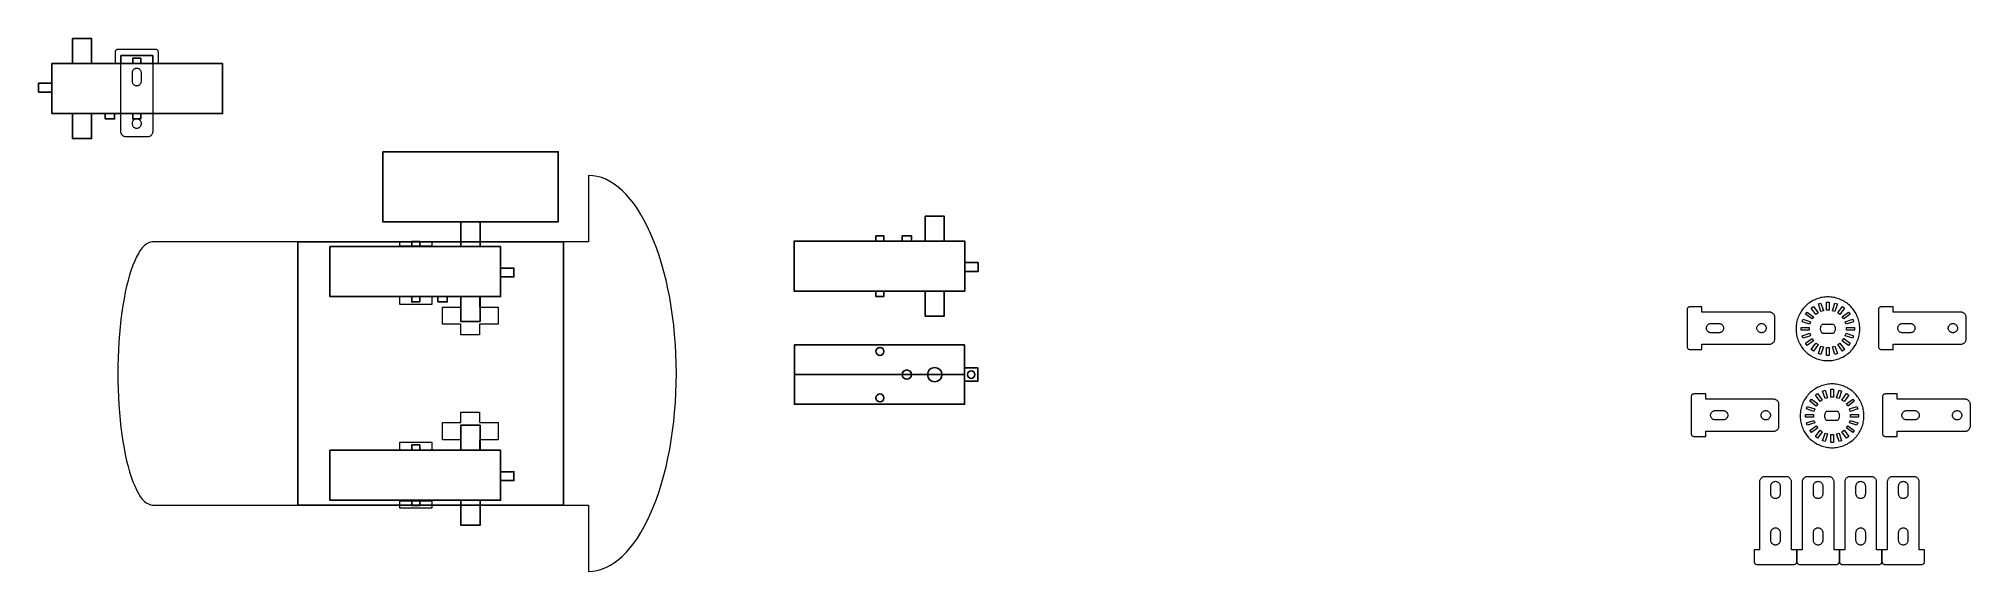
# Model space of a CAD drawing. Header units: millimetres. Extents: x 1473 to 3135, y 157 to 1758.
# Drawn here: x 2409 to 3135, y 1557 to 1758 of the extents above; entities that cross this region are included whole.
import ezdxf

# ---------------------------------------------------------------- set-up
doc = ezdxf.new("R2010")
doc.units = ezdxf.units.MM
doc.layers.add('Layer 1', color=7, linetype='Continuous')

msp = doc.modelspace()

# ---------------------------------------------------------------- linework, layer by layer
for p, q in [((2439.646, 1748.282), (2439.646, 1751.282)), ((2439.646, 1751.282), (2451.64, 1751.282)), ((2451.64, 1751.282), (2451.64, 1748.282)), ((2451.64, 1748.282), (2439.646, 1748.282)), ((2556.552, 1679.397), (2544.558, 1679.397)), ((2756.93, 1631.242), (2692.93, 1631.242)), ((2745.73, 1631.242), (2735.23, 1631.242)), ((2756.93, 1620.092), (2745.73, 1620.092))]:
    msp.add_line(p, q)
for points in [[(2425.043, 1757.682), (2428.643, 1757.682), (2428.643, 1748.282), (2421.443, 1748.282), (2421.443, 1757.682), (2428.643, 1757.682)], [(2413.743, 1729.482), (2413.743, 1748.282), (2477.943, 1748.282), (2477.943, 1729.482), (2413.743, 1729.482)], [(2445.643, 1750.282), (2447.143, 1750.282), (2447.143, 1748.282), (2444.143, 1748.282), (2444.143, 1750.282), (2447.143, 1750.282)], [(2408.743, 1738.882), (2408.743, 1740.868), (2413.743, 1740.868), (2413.743, 1737.577), (2408.743, 1737.577), (2408.743, 1738.882)], [(2425.043, 1729.482), (2428.643, 1729.482), (2428.643, 1720.082), (2421.443, 1720.082), (2421.443, 1729.482), (2428.643, 1729.482)], [(2437.293, 1729.482), (2437.293, 1727.482), (2433.793, 1727.482), (2433.793, 1729.482), (2437.293, 1729.482)], [(2445.643, 1729.482), (2447.143, 1729.482), (2447.143, 1727.482), (2444.143, 1727.482), (2444.143, 1729.482), (2447.143, 1729.482)], [(2538.155, 1715.097), (2538.155, 1688.797), (2604.155, 1688.797), (2604.155, 1715.097), (2538.155, 1715.097)], [(2571.155, 1679.397), (2567.555, 1679.397), (2567.555, 1688.797), (2574.755, 1688.797), (2574.755, 1679.397), (2567.555, 1679.397)], [(2745.73, 1681.466), (2742.13, 1681.466), (2742.13, 1690.866), (2749.33, 1690.866), (2749.33, 1681.466), (2742.13, 1681.466)], [(2606.155, 1681.199), (2606.155, 1681.199), (2606.155, 1582.175), (2506.155, 1582.175), (2506.155, 1681.199), (2606.155, 1681.199)], [(2582.455, 1679.397), (2582.455, 1660.597), (2518.255, 1660.597), (2518.255, 1679.397), (2582.455, 1679.397)], [(2550.555, 1679.397), (2549.055, 1679.397), (2549.055, 1681.397), (2552.055, 1681.397), (2552.055, 1679.397), (2549.055, 1679.397)], [(2757.03, 1681.466), (2757.03, 1662.666), (2692.83, 1662.666), (2692.83, 1681.466), (2757.03, 1681.466)], [(2725.13, 1681.466), (2723.63, 1681.466), (2723.63, 1683.466), (2726.63, 1683.466), (2726.63, 1681.466), (2723.63, 1681.466)], [(2733.48, 1681.466), (2733.48, 1683.466), (2736.98, 1683.466), (2736.98, 1681.466), (2733.48, 1681.466)], [(2587.455, 1669.997), (2587.455, 1668.011), (2582.455, 1668.011), (2582.455, 1671.301), (2587.455, 1671.301), (2587.455, 1669.997)], [(2762.03, 1672.066), (2762.03, 1670.08), (2757.03, 1670.08), (2757.03, 1673.37), (2762.03, 1673.37), (2762.03, 1672.066)], [(2550.555, 1658.597), (2549.055, 1658.597), (2549.055, 1660.597), (2552.055, 1660.597), (2552.055, 1658.597), (2549.055, 1658.597)], [(2558.905, 1658.597), (2558.905, 1660.597), (2562.405, 1660.597), (2562.405, 1658.597), (2558.905, 1658.597)], [(2571.155, 1651.197), (2567.555, 1651.197), (2567.555, 1660.597), (2574.755, 1660.597), (2574.755, 1651.197), (2567.555, 1651.197)], [(2725.13, 1660.666), (2723.63, 1660.666), (2723.63, 1662.666), (2726.63, 1662.666), (2726.63, 1660.666), (2723.63, 1660.666)], [(2745.73, 1653.266), (2742.13, 1653.266), (2742.13, 1662.666), (2749.33, 1662.666), (2749.33, 1653.266), (2742.13, 1653.266)], [(2761.93, 1631.242), (2761.93, 1628.742), (2756.93, 1628.742), (2756.93, 1633.742), (2761.93, 1633.742), (2761.93, 1631.242)], [(2571.155, 1602.777), (2567.555, 1602.777), (2567.555, 1612.177), (2574.755, 1612.177), (2574.755, 1602.777), (2567.555, 1602.777)], [(2582.455, 1602.777), (2582.455, 1583.977), (2518.255, 1583.977), (2518.255, 1602.777), (2582.455, 1602.777)], [(2550.555, 1602.777), (2549.055, 1602.777), (2549.055, 1604.777), (2552.055, 1604.777), (2552.055, 1602.777), (2549.055, 1602.777)], [(2587.455, 1593.377), (2587.455, 1591.39), (2582.455, 1591.39), (2582.455, 1594.681), (2587.455, 1594.681), (2587.455, 1593.377)], [(2550.555, 1581.977), (2549.055, 1581.977), (2549.055, 1583.977), (2552.055, 1583.977), (2552.055, 1581.977), (2549.055, 1581.977)], [(2571.155, 1574.577), (2567.555, 1574.577), (2567.555, 1583.977), (2574.755, 1583.977), (2574.755, 1574.577), (2567.555, 1574.577)]]:
    msp.add_lwpolyline(points)
msp.add_lwpolyline([(2756.93, 1642.392), (2756.93, 1620.092), (2692.93, 1620.092), (2692.93, 1642.392)], close=True)
for centre, radius in [((2725.13, 1639.992), 1.5), ((2735.23, 1631.242), 1.75), ((2745.73, 1631.242), 2.7), ((2759.43, 1631.242), 1.4), ((2725.13, 1622.492), 1.5)]:
    msp.add_circle(centre, radius)
at = {"layer": 'Layer 1', "lineweight": 0}
for points in [[(2441.198, 1720.767), (2440.986, 1720.837), (2440.775, 1720.908), (2440.598, 1721.014), (2440.387, 1721.155), (2440.246, 1721.296), (2440.069, 1721.472), (2439.963, 1721.649), (2439.858, 1721.86), (2439.752, 1722.072), (2439.681, 1722.284), (2439.646, 1722.495), (2439.646, 1722.707), (2439.646, 1748.213), (2437.635, 1748.213), (2437.635, 1752.728), (2437.67, 1752.905), (2437.706, 1753.081), (2437.776, 1753.222), (2437.882, 1753.363), (2437.988, 1753.504), (2438.129, 1753.575), (2438.305, 1753.681), (2438.482, 1753.716), (2438.658, 1753.716), (2452.663, 1753.716), (2452.804, 1753.716), (2452.981, 1753.681), (2453.157, 1753.575), (2453.298, 1753.504), (2453.404, 1753.363), (2453.51, 1753.222), (2453.581, 1753.081), (2453.616, 1752.905), (2453.651, 1752.728), (2453.651, 1748.213), (2451.64, 1748.213), (2451.64, 1722.707), (2451.64, 1722.495), (2451.605, 1722.284), (2451.534, 1722.072), (2451.464, 1721.86), (2451.323, 1721.649), (2451.217, 1721.472), (2451.076, 1721.296), (2450.899, 1721.155), (2450.723, 1721.014), (2450.511, 1720.908), (2450.3, 1720.837), (2450.088, 1720.767), (2449.876, 1720.731), (2449.629, 1720.731), (2441.657, 1720.731), (2441.41, 1720.731), (2441.198, 1720.767)], [(2445.855, 1739.993), (2446.066, 1740.028), (2446.278, 1740.099), (2446.454, 1740.169), (2446.631, 1740.275), (2446.807, 1740.416), (2446.948, 1740.558), (2447.089, 1740.734), (2447.195, 1740.91), (2447.266, 1741.087), (2447.336, 1741.298), (2447.372, 1741.51), (2447.407, 1741.722), (2447.407, 1744.72), (2447.372, 1744.932), (2447.336, 1745.144), (2447.266, 1745.355), (2447.195, 1745.532), (2447.089, 1745.708), (2446.948, 1745.884), (2446.807, 1746.026), (2446.631, 1746.167), (2446.454, 1746.273), (2446.278, 1746.343), (2446.066, 1746.414), (2445.855, 1746.449), (2445.643, 1746.484), (2445.431, 1746.449), (2445.22, 1746.414), (2445.043, 1746.343), (2444.832, 1746.273), (2444.655, 1746.167), (2444.479, 1746.026), (2444.338, 1745.884), (2444.197, 1745.708), (2444.091, 1745.532), (2444.02, 1745.355), (2443.95, 1745.144), (2443.914, 1744.932), (2443.879, 1744.72), (2443.879, 1741.722), (2443.914, 1741.51), (2443.95, 1741.298), (2444.02, 1741.087), (2444.091, 1740.91), (2444.197, 1740.734), (2444.338, 1740.558), (2444.479, 1740.416), (2444.655, 1740.275), (2444.832, 1740.169), (2445.043, 1740.099), (2445.22, 1740.028), (2445.431, 1739.993), (2445.643, 1739.958), (2445.855, 1739.993)], [(2445.643, 1723.977), (2445.855, 1723.977), (2446.066, 1724.012), (2446.278, 1724.083), (2446.454, 1724.189), (2446.631, 1724.294), (2446.807, 1724.4), (2446.948, 1724.577), (2447.089, 1724.718), (2447.195, 1724.894), (2447.266, 1725.106), (2447.336, 1725.318), (2447.372, 1725.529), (2447.407, 1725.741), (2447.372, 1725.917), (2447.336, 1726.129), (2447.266, 1726.341), (2447.195, 1726.552), (2447.089, 1726.729), (2446.948, 1726.87), (2446.807, 1727.046), (2446.631, 1727.152), (2446.454, 1727.258), (2446.278, 1727.364), (2446.066, 1727.434), (2445.855, 1727.469), (2445.643, 1727.469), (2445.431, 1727.469), (2445.22, 1727.434), (2445.043, 1727.364), (2444.832, 1727.258), (2444.655, 1727.152), (2444.479, 1727.046), (2444.338, 1726.87), (2444.197, 1726.729), (2444.091, 1726.552), (2444.02, 1726.341), (2443.95, 1726.129), (2443.914, 1725.917), (2443.879, 1725.741), (2443.914, 1725.529), (2443.95, 1725.318), (2444.02, 1725.106), (2444.091, 1724.894), (2444.197, 1724.718), (2444.338, 1724.577), (2444.479, 1724.4), (2444.655, 1724.294), (2444.832, 1724.189), (2445.043, 1724.083), (2445.22, 1724.012), (2445.431, 1723.977), (2445.643, 1723.977)], [(2648.522, 1635.338), (2648.416, 1638.972), (2648.204, 1642.605), (2647.922, 1646.204), (2647.569, 1649.802), (2647.146, 1653.295), (2646.652, 1656.787), (2646.052, 1660.209), (2645.417, 1663.525), (2644.676, 1666.806), (2643.865, 1669.981), (2643.018, 1673.085), (2642.066, 1676.049), (2641.078, 1678.942), (2640.02, 1681.728), (2638.891, 1684.374), (2637.727, 1686.879), (2636.492, 1689.278), (2635.222, 1691.536), (2633.917, 1693.617), (2632.541, 1695.593), (2631.13, 1697.392), (2629.683, 1699.015), (2628.202, 1700.532), (2626.685, 1701.837), (2625.168, 1702.966), (2623.58, 1703.953), (2622.028, 1704.765), (2620.405, 1705.365), (2618.818, 1705.823), (2617.195, 1706.105), (2615.572, 1706.176), (2615.572, 1681.199), (2556.588, 1681.199), (2556.588, 1679.577), (2544.558, 1679.577), (2544.558, 1681.199), (2451.566, 1681.199), (2450.79, 1681.093), (2450.014, 1680.811), (2449.237, 1680.388), (2448.461, 1679.753), (2447.72, 1678.942), (2446.98, 1677.954), (2446.239, 1676.825), (2445.533, 1675.52), (2444.863, 1674.038), (2444.193, 1672.415), (2443.558, 1670.651), (2442.958, 1668.746), (2442.394, 1666.7), (2441.829, 1664.513), (2441.335, 1662.22), (2440.877, 1659.821), (2440.453, 1657.281), (2440.065, 1654.706), (2439.712, 1651.989), (2439.43, 1649.238), (2439.148, 1646.415), (2438.936, 1643.523), (2438.795, 1640.595), (2438.654, 1637.667), (2438.584, 1634.668), (2438.584, 1631.669), (2438.584, 1628.706), (2438.654, 1625.707), (2438.795, 1622.779), (2438.936, 1619.851), (2439.148, 1616.958), (2439.43, 1614.136), (2439.712, 1611.385), (2440.065, 1608.668), (2440.453, 1606.093), (2440.877, 1603.553), (2441.335, 1601.154), (2441.829, 1598.861), (2442.394, 1596.674), (2442.958, 1594.628), (2443.558, 1592.723), (2444.193, 1590.959), (2444.863, 1589.336), (2445.533, 1587.854), (2446.239, 1586.549), (2446.98, 1585.385), (2447.72, 1584.432), (2448.461, 1583.621), (2449.237, 1582.986), (2450.014, 1582.563), (2450.79, 1582.28), (2451.566, 1582.175), (2544.558, 1582.175), (2544.558, 1583.797), (2556.588, 1583.797), (2556.588, 1582.175), (2615.572, 1582.175), (2615.572, 1557.198), (2617.195, 1557.268), (2618.818, 1557.551), (2620.405, 1557.974), (2622.028, 1558.609), (2623.58, 1559.42), (2625.168, 1560.408), (2626.685, 1561.537), (2628.202, 1562.842), (2629.683, 1564.324), (2631.13, 1565.982), (2632.541, 1567.781), (2633.917, 1569.757), (2635.222, 1571.838), (2636.492, 1574.096), (2637.727, 1576.495), (2638.891, 1579), (2640.02, 1581.645), (2641.078, 1584.432), (2642.066, 1587.29), (2643.018, 1590.288), (2643.865, 1593.393), (2644.676, 1596.568), (2645.417, 1599.849), (2646.052, 1603.165), (2646.652, 1606.587), (2647.146, 1610.044), (2647.569, 1613.572), (2647.922, 1617.135), (2648.204, 1620.768), (2648.416, 1624.367), (2648.522, 1628.036), (2648.557, 1631.669), (2648.522, 1635.338)], [(2556.588, 1657.598), (2544.558, 1657.598), (2544.558, 1660.597), (2556.588, 1660.597), (2556.588, 1657.598)], [(2581.564, 1650.19), (2574.579, 1650.19), (2574.579, 1646.168), (2567.559, 1646.168), (2567.559, 1650.19), (2560.574, 1650.19), (2560.574, 1656.681), (2567.559, 1656.681), (2567.559, 1660.668), (2574.579, 1660.668), (2574.579, 1656.681), (2581.564, 1656.681), (2581.564, 1650.19)], [(3061.608, 1653.17), (3061.537, 1653.382), (3061.467, 1653.593), (3061.361, 1653.77), (3061.22, 1653.981), (3061.079, 1654.123), (3060.902, 1654.299), (3060.726, 1654.405), (3060.514, 1654.511), (3060.303, 1654.616), (3060.091, 1654.687), (3059.879, 1654.722), (3059.668, 1654.722), (3034.162, 1654.722), (3034.162, 1656.733), (3029.646, 1656.733), (3029.47, 1656.698), (3029.294, 1656.663), (3029.152, 1656.592), (3029.011, 1656.486), (3028.87, 1656.38), (3028.8, 1656.239), (3028.694, 1656.063), (3028.659, 1655.886), (3028.659, 1655.71), (3028.659, 1641.705), (3028.659, 1641.564), (3028.694, 1641.387), (3028.8, 1641.211), (3028.87, 1641.07), (3029.011, 1640.964), (3029.152, 1640.858), (3029.294, 1640.788), (3029.47, 1640.752), (3029.646, 1640.717), (3034.162, 1640.717), (3034.162, 1642.728), (3059.668, 1642.728), (3059.879, 1642.728), (3060.091, 1642.763), (3060.303, 1642.834), (3060.514, 1642.904), (3060.726, 1643.045), (3060.902, 1643.151), (3061.079, 1643.292), (3061.22, 1643.469), (3061.361, 1643.645), (3061.467, 1643.857), (3061.537, 1644.068), (3061.608, 1644.28), (3061.643, 1644.492), (3061.643, 1644.739), (3061.643, 1652.711), (3061.643, 1652.958), (3061.608, 1653.17)], [(3093.57, 1649.266), (3093.534, 1649.795), (3093.464, 1650.324), (3093.358, 1650.853), (3093.252, 1651.383), (3093.111, 1651.877), (3092.935, 1652.406), (3092.758, 1652.9), (3092.547, 1653.393), (3092.335, 1653.852), (3092.088, 1654.346), (3091.806, 1654.805), (3091.524, 1655.228), (3091.206, 1655.651), (3090.889, 1656.075), (3090.536, 1656.498), (3090.183, 1656.886), (3089.795, 1657.239), (3089.407, 1657.592), (3088.984, 1657.944), (3088.56, 1658.262), (3088.137, 1658.544), (3087.678, 1658.826), (3087.22, 1659.108), (3086.726, 1659.32), (3086.267, 1659.532), (3085.773, 1659.743), (3085.244, 1659.92), (3084.75, 1660.061), (3084.221, 1660.202), (3083.727, 1660.308), (3083.198, 1660.378), (3082.669, 1660.449), (3082.14, 1660.484), (3081.611, 1660.484), (3081.081, 1660.484), (3080.552, 1660.449), (3080.023, 1660.378), (3079.494, 1660.308), (3078.965, 1660.202), (3078.471, 1660.061), (3077.942, 1659.92), (3077.448, 1659.743), (3076.954, 1659.532), (3076.46, 1659.32), (3076.001, 1659.108), (3075.543, 1658.826), (3075.084, 1658.544), (3074.626, 1658.262), (3074.202, 1657.944), (3073.814, 1657.592), (3073.391, 1657.239), (3073.038, 1656.886), (3072.65, 1656.498), (3072.332, 1656.075), (3071.98, 1655.651), (3071.697, 1655.228), (3071.38, 1654.805), (3071.133, 1654.346), (3070.886, 1653.852), (3070.639, 1653.393), (3070.427, 1652.9), (3070.251, 1652.406), (3070.11, 1651.877), (3069.969, 1651.383), (3069.828, 1650.853), (3069.757, 1650.324), (3069.687, 1649.795), (3069.616, 1649.266), (3069.616, 1648.737), (3069.616, 1648.208), (3069.616, 1647.678), (3069.687, 1647.149), (3069.757, 1646.62), (3069.828, 1646.126), (3069.969, 1645.597), (3070.11, 1645.068), (3070.251, 1644.574), (3070.427, 1644.08), (3070.639, 1643.586), (3070.886, 1643.092), (3071.133, 1642.634), (3071.38, 1642.175), (3071.697, 1641.752), (3071.98, 1641.293), (3072.332, 1640.87), (3072.65, 1640.482), (3073.038, 1640.094), (3073.391, 1639.741), (3073.814, 1639.353), (3074.202, 1639.035), (3074.626, 1638.718), (3075.084, 1638.4), (3075.543, 1638.153), (3076.001, 1637.871), (3076.46, 1637.66), (3076.954, 1637.413), (3077.448, 1637.236), (3077.942, 1637.06), (3078.471, 1636.919), (3078.965, 1636.778), (3079.494, 1636.672), (3080.023, 1636.601), (3080.552, 1636.531), (3081.081, 1636.495), (3081.611, 1636.495), (3082.14, 1636.495), (3082.669, 1636.531), (3083.198, 1636.601), (3083.727, 1636.672), (3084.221, 1636.778), (3084.75, 1636.919), (3085.244, 1637.06), (3085.773, 1637.236), (3086.267, 1637.413), (3086.726, 1637.66), (3087.22, 1637.871), (3087.678, 1638.153), (3088.137, 1638.4), (3088.56, 1638.718), (3088.984, 1639.035), (3089.407, 1639.353), (3089.795, 1639.741), (3090.183, 1640.094), (3090.536, 1640.482), (3090.889, 1640.87), (3091.206, 1641.293), (3091.524, 1641.752), (3091.806, 1642.175), (3092.088, 1642.634), (3092.335, 1643.092), (3092.547, 1643.586), (3092.758, 1644.08), (3092.935, 1644.574), (3093.111, 1645.068), (3093.252, 1645.597), (3093.358, 1646.126), (3093.464, 1646.62), (3093.534, 1647.149), (3093.57, 1647.678), (3093.605, 1648.208), (3093.605, 1648.737), (3093.57, 1649.266)], [(3077.095, 1653.852), (3075.331, 1656.286), (3076.142, 1656.886), (3077.906, 1654.452), (3077.095, 1653.852)], [(3079, 1658.156), (3079.917, 1655.298), (3078.965, 1654.981), (3078.047, 1657.838), (3079, 1658.156)], [(3081.117, 1658.473), (3082.104, 1658.473), (3082.104, 1655.475), (3081.117, 1655.475), (3081.117, 1658.473)], [(3084.256, 1654.981), (3083.304, 1655.298), (3084.221, 1658.156), (3085.174, 1657.838), (3084.256, 1654.981)], [(3087.079, 1656.886), (3087.89, 1656.286), (3086.126, 1653.852), (3085.315, 1654.452), (3087.079, 1656.886)], [(3133.575, 1653.17), (3133.504, 1653.382), (3133.434, 1653.593), (3133.328, 1653.77), (3133.187, 1653.981), (3133.046, 1654.123), (3132.869, 1654.299), (3132.693, 1654.405), (3132.481, 1654.511), (3132.269, 1654.616), (3132.058, 1654.687), (3131.846, 1654.722), (3131.634, 1654.722), (3106.129, 1654.722), (3106.129, 1656.733), (3101.613, 1656.733), (3101.437, 1656.698), (3101.26, 1656.663), (3101.119, 1656.592), (3100.978, 1656.486), (3100.837, 1656.38), (3100.766, 1656.239), (3100.661, 1656.063), (3100.625, 1655.886), (3100.625, 1655.71), (3100.625, 1641.705), (3100.625, 1641.564), (3100.661, 1641.387), (3100.766, 1641.211), (3100.837, 1641.07), (3100.978, 1640.964), (3101.119, 1640.858), (3101.26, 1640.788), (3101.437, 1640.752), (3101.613, 1640.717), (3106.129, 1640.717), (3106.129, 1642.728), (3131.634, 1642.728), (3131.846, 1642.728), (3132.058, 1642.763), (3132.269, 1642.834), (3132.481, 1642.904), (3132.693, 1643.045), (3132.869, 1643.151), (3133.046, 1643.292), (3133.187, 1643.469), (3133.328, 1643.645), (3133.434, 1643.857), (3133.504, 1644.068), (3133.575, 1644.28), (3133.61, 1644.492), (3133.61, 1644.739), (3133.61, 1652.711), (3133.61, 1652.958), (3133.575, 1653.17)], [(3042.382, 1648.513), (3042.346, 1648.302), (3042.276, 1648.09), (3042.205, 1647.914), (3042.099, 1647.737), (3041.958, 1647.561), (3041.817, 1647.42), (3041.641, 1647.279), (3041.464, 1647.173), (3041.288, 1647.102), (3041.076, 1647.032), (3040.865, 1646.996), (3040.653, 1646.961), (3037.654, 1646.961), (3037.443, 1646.996), (3037.231, 1647.032), (3037.019, 1647.102), (3036.843, 1647.173), (3036.667, 1647.279), (3036.49, 1647.42), (3036.349, 1647.561), (3036.208, 1647.737), (3036.102, 1647.914), (3036.032, 1648.09), (3035.961, 1648.302), (3035.926, 1648.513), (3035.891, 1648.725), (3035.926, 1648.937), (3035.961, 1649.148), (3036.032, 1649.325), (3036.102, 1649.536), (3036.208, 1649.713), (3036.349, 1649.889), (3036.49, 1650.03), (3036.667, 1650.171), (3036.843, 1650.277), (3037.019, 1650.348), (3037.231, 1650.418), (3037.443, 1650.454), (3037.654, 1650.489), (3040.653, 1650.489), (3040.865, 1650.454), (3041.076, 1650.418), (3041.288, 1650.348), (3041.464, 1650.277), (3041.641, 1650.171), (3041.817, 1650.03), (3041.958, 1649.889), (3042.099, 1649.713), (3042.205, 1649.536), (3042.276, 1649.325), (3042.346, 1649.148), (3042.382, 1648.937), (3042.417, 1648.725), (3042.382, 1648.513)], [(3058.398, 1648.725), (3058.398, 1648.513), (3058.362, 1648.302), (3058.292, 1648.09), (3058.186, 1647.914), (3058.08, 1647.737), (3057.974, 1647.561), (3057.798, 1647.42), (3057.657, 1647.279), (3057.481, 1647.173), (3057.269, 1647.102), (3057.057, 1647.032), (3056.846, 1646.996), (3056.634, 1646.961), (3056.457, 1646.996), (3056.246, 1647.032), (3056.034, 1647.102), (3055.822, 1647.173), (3055.646, 1647.279), (3055.505, 1647.42), (3055.329, 1647.561), (3055.223, 1647.737), (3055.117, 1647.914), (3055.011, 1648.09), (3054.941, 1648.302), (3054.905, 1648.513), (3054.905, 1648.725), (3054.905, 1648.937), (3054.941, 1649.148), (3055.011, 1649.325), (3055.117, 1649.536), (3055.223, 1649.713), (3055.329, 1649.889), (3055.505, 1650.03), (3055.646, 1650.171), (3055.822, 1650.277), (3056.034, 1650.348), (3056.246, 1650.418), (3056.457, 1650.454), (3056.634, 1650.489), (3056.846, 1650.454), (3057.057, 1650.418), (3057.269, 1650.348), (3057.481, 1650.277), (3057.657, 1650.171), (3057.798, 1650.03), (3057.974, 1649.889), (3058.08, 1649.713), (3058.186, 1649.536), (3058.292, 1649.325), (3058.362, 1649.148), (3058.398, 1648.937), (3058.398, 1648.725)], [(3072.262, 1652.053), (3075.084, 1651.136), (3074.802, 1650.183), (3071.944, 1651.1), (3072.262, 1652.053)], [(3073.814, 1654.769), (3076.248, 1653.005), (3075.649, 1652.194), (3073.214, 1653.958), (3073.814, 1654.769)], [(3079.494, 1646.726), (3079.317, 1646.938), (3079.176, 1647.185), (3079.071, 1647.432), (3078.965, 1647.678), (3078.894, 1647.961), (3078.859, 1648.208), (3078.859, 1648.49), (3078.859, 1648.772), (3078.894, 1649.019), (3078.965, 1649.301), (3079.071, 1649.548), (3079.176, 1649.795), (3079.317, 1650.007), (3079.494, 1650.254), (3083.727, 1650.254), (3083.868, 1650.007), (3084.009, 1649.795), (3084.151, 1649.548), (3084.221, 1649.301), (3084.292, 1649.019), (3084.327, 1648.772), (3084.362, 1648.49), (3084.327, 1648.208), (3084.292, 1647.961), (3084.221, 1647.678), (3084.151, 1647.432), (3084.009, 1647.185), (3083.868, 1646.938), (3083.727, 1646.726), (3079.494, 1646.726)], [(3089.407, 1654.769), (3089.971, 1653.958), (3087.572, 1652.194), (3086.973, 1653.005), (3089.407, 1654.769)], [(3090.959, 1652.053), (3091.277, 1651.1), (3088.419, 1650.183), (3088.102, 1651.136), (3090.959, 1652.053)], [(3114.348, 1648.513), (3114.313, 1648.302), (3114.242, 1648.09), (3114.172, 1647.914), (3114.066, 1647.737), (3113.925, 1647.561), (3113.784, 1647.42), (3113.607, 1647.279), (3113.431, 1647.173), (3113.255, 1647.102), (3113.043, 1647.032), (3112.831, 1646.996), (3112.62, 1646.961), (3109.621, 1646.961), (3109.409, 1646.996), (3109.198, 1647.032), (3108.986, 1647.102), (3108.81, 1647.173), (3108.633, 1647.279), (3108.457, 1647.42), (3108.316, 1647.561), (3108.175, 1647.737), (3108.069, 1647.914), (3107.998, 1648.09), (3107.928, 1648.302), (3107.892, 1648.513), (3107.857, 1648.725), (3107.892, 1648.937), (3107.928, 1649.148), (3107.998, 1649.325), (3108.069, 1649.536), (3108.175, 1649.713), (3108.316, 1649.889), (3108.457, 1650.03), (3108.633, 1650.171), (3108.81, 1650.277), (3108.986, 1650.348), (3109.198, 1650.418), (3109.409, 1650.454), (3109.621, 1650.489), (3112.62, 1650.489), (3112.831, 1650.454), (3113.043, 1650.418), (3113.255, 1650.348), (3113.431, 1650.277), (3113.607, 1650.171), (3113.784, 1650.03), (3113.925, 1649.889), (3114.066, 1649.713), (3114.172, 1649.536), (3114.242, 1649.325), (3114.313, 1649.148), (3114.348, 1648.937), (3114.384, 1648.725), (3114.348, 1648.513)], [(3130.364, 1648.725), (3130.364, 1648.513), (3130.329, 1648.302), (3130.259, 1648.09), (3130.153, 1647.914), (3130.047, 1647.737), (3129.941, 1647.561), (3129.765, 1647.42), (3129.624, 1647.279), (3129.447, 1647.173), (3129.236, 1647.102), (3129.024, 1647.032), (3128.812, 1646.996), (3128.601, 1646.961), (3128.424, 1646.996), (3128.212, 1647.032), (3128.001, 1647.102), (3127.789, 1647.173), (3127.613, 1647.279), (3127.472, 1647.42), (3127.295, 1647.561), (3127.189, 1647.737), (3127.084, 1647.914), (3126.978, 1648.09), (3126.907, 1648.302), (3126.872, 1648.513), (3126.872, 1648.725), (3126.872, 1648.937), (3126.907, 1649.148), (3126.978, 1649.325), (3127.084, 1649.536), (3127.189, 1649.713), (3127.295, 1649.889), (3127.472, 1650.03), (3127.613, 1650.171), (3127.789, 1650.277), (3128.001, 1650.348), (3128.212, 1650.418), (3128.424, 1650.454), (3128.601, 1650.489), (3128.812, 1650.454), (3129.024, 1650.418), (3129.236, 1650.348), (3129.447, 1650.277), (3129.624, 1650.171), (3129.765, 1650.03), (3129.941, 1649.889), (3130.047, 1649.713), (3130.153, 1649.536), (3130.259, 1649.325), (3130.329, 1649.148), (3130.364, 1648.937), (3130.364, 1648.725)], [(3071.592, 1647.996), (3071.592, 1648.984), (3074.59, 1648.984), (3074.59, 1647.996), (3071.592, 1647.996)], [(3072.262, 1644.927), (3071.944, 1645.879), (3074.802, 1646.797), (3075.084, 1645.844), (3072.262, 1644.927)], [(3073.814, 1642.21), (3073.214, 1643.022), (3075.649, 1644.786), (3076.248, 1643.974), (3073.814, 1642.21)], [(3076.142, 1640.094), (3075.331, 1640.693), (3077.095, 1643.128), (3077.906, 1642.528), (3076.142, 1640.094)], [(3079, 1638.824), (3078.047, 1639.141), (3078.965, 1641.999), (3079.917, 1641.681), (3079, 1638.824)], [(3084.221, 1638.824), (3083.304, 1641.681), (3084.256, 1641.999), (3085.174, 1639.141), (3084.221, 1638.824)], [(3087.079, 1640.094), (3085.315, 1642.528), (3086.126, 1643.128), (3087.89, 1640.693), (3087.079, 1640.094)], [(3089.407, 1642.21), (3086.973, 1643.974), (3087.572, 1644.786), (3089.971, 1643.022), (3089.407, 1642.21)], [(3090.959, 1644.927), (3088.102, 1645.844), (3088.419, 1646.797), (3091.277, 1645.879), (3090.959, 1644.927)], [(3091.594, 1647.996), (3088.596, 1647.996), (3088.596, 1648.984), (3091.594, 1648.984), (3091.594, 1647.996)], [(3082.104, 1638.471), (3081.117, 1638.471), (3081.117, 1641.47), (3082.104, 1641.47), (3082.104, 1638.471)], [(3095.143, 1616.505), (3095.108, 1617.034), (3095.037, 1617.563), (3094.931, 1618.093), (3094.825, 1618.622), (3094.684, 1619.116), (3094.508, 1619.645), (3094.331, 1620.139), (3094.12, 1620.633), (3093.908, 1621.091), (3093.661, 1621.585), (3093.379, 1622.044), (3093.097, 1622.467), (3092.779, 1622.89), (3092.462, 1623.314), (3092.109, 1623.737), (3091.756, 1624.125), (3091.368, 1624.478), (3090.98, 1624.831), (3090.557, 1625.183), (3090.133, 1625.501), (3089.71, 1625.783), (3089.251, 1626.065), (3088.793, 1626.348), (3088.299, 1626.559), (3087.84, 1626.771), (3087.346, 1626.983), (3086.817, 1627.159), (3086.323, 1627.3), (3085.794, 1627.441), (3085.3, 1627.547), (3084.771, 1627.618), (3084.242, 1627.688), (3083.713, 1627.723), (3083.184, 1627.723), (3082.655, 1627.723), (3082.125, 1627.688), (3081.596, 1627.618), (3081.067, 1627.547), (3080.538, 1627.441), (3080.044, 1627.3), (3079.515, 1627.159), (3079.021, 1626.983), (3078.527, 1626.771), (3078.033, 1626.559), (3077.574, 1626.348), (3077.116, 1626.065), (3076.657, 1625.783), (3076.199, 1625.501), (3075.775, 1625.183), (3075.387, 1624.831), (3074.964, 1624.478), (3074.611, 1624.125), (3074.223, 1623.737), (3073.906, 1623.314), (3073.553, 1622.89), (3073.271, 1622.467), (3072.953, 1622.044), (3072.706, 1621.585), (3072.459, 1621.091), (3072.212, 1620.633), (3072.001, 1620.139), (3071.824, 1619.645), (3071.683, 1619.116), (3071.542, 1618.622), (3071.401, 1618.093), (3071.33, 1617.563), (3071.26, 1617.034), (3071.189, 1616.505), (3071.189, 1615.976), (3071.189, 1615.447), (3071.189, 1614.918), (3071.26, 1614.388), (3071.33, 1613.859), (3071.401, 1613.365), (3071.542, 1612.836), (3071.683, 1612.307), (3071.824, 1611.813), (3072.001, 1611.319), (3072.212, 1610.825), (3072.459, 1610.332), (3072.706, 1609.873), (3072.953, 1609.414), (3073.271, 1608.991), (3073.553, 1608.532), (3073.906, 1608.109), (3074.223, 1607.721), (3074.611, 1607.333), (3074.964, 1606.98), (3075.387, 1606.592), (3075.775, 1606.275), (3076.199, 1605.957), (3076.657, 1605.64), (3077.116, 1605.393), (3077.574, 1605.11), (3078.033, 1604.899), (3078.527, 1604.652), (3079.021, 1604.475), (3079.515, 1604.299), (3080.044, 1604.158), (3080.538, 1604.017), (3081.067, 1603.911), (3081.596, 1603.84), (3082.125, 1603.77), (3082.655, 1603.735), (3083.184, 1603.735), (3083.713, 1603.735), (3084.242, 1603.77), (3084.771, 1603.84), (3085.3, 1603.911), (3085.794, 1604.017), (3086.323, 1604.158), (3086.817, 1604.299), (3087.346, 1604.475), (3087.84, 1604.652), (3088.299, 1604.899), (3088.793, 1605.11), (3089.251, 1605.393), (3089.71, 1605.64), (3090.133, 1605.957), (3090.557, 1606.275), (3090.98, 1606.592), (3091.368, 1606.98), (3091.756, 1607.333), (3092.109, 1607.721), (3092.462, 1608.109), (3092.779, 1608.532), (3093.097, 1608.991), (3093.379, 1609.414), (3093.661, 1609.873), (3093.908, 1610.332), (3094.12, 1610.825), (3094.331, 1611.319), (3094.508, 1611.813), (3094.684, 1612.307), (3094.825, 1612.836), (3094.931, 1613.365), (3095.037, 1613.859), (3095.108, 1614.388), (3095.143, 1614.918), (3095.178, 1615.447), (3095.178, 1615.976), (3095.143, 1616.505)], [(3063.181, 1620.409), (3063.111, 1620.621), (3063.04, 1620.833), (3062.934, 1621.009), (3062.793, 1621.221), (3062.652, 1621.362), (3062.476, 1621.538), (3062.299, 1621.644), (3062.088, 1621.75), (3061.876, 1621.856), (3061.664, 1621.926), (3061.453, 1621.961), (3061.241, 1621.961), (3035.735, 1621.961), (3035.735, 1623.972), (3031.219, 1623.972), (3031.043, 1623.937), (3030.867, 1623.902), (3030.726, 1623.831), (3030.584, 1623.725), (3030.443, 1623.619), (3030.373, 1623.478), (3030.267, 1623.302), (3030.232, 1623.126), (3030.232, 1622.949), (3030.232, 1608.944), (3030.232, 1608.803), (3030.267, 1608.626), (3030.373, 1608.45), (3030.443, 1608.309), (3030.584, 1608.203), (3030.726, 1608.097), (3030.867, 1608.027), (3031.043, 1607.991), (3031.219, 1607.956), (3035.735, 1607.956), (3035.735, 1609.967), (3061.241, 1609.967), (3061.453, 1609.967), (3061.664, 1610.002), (3061.876, 1610.073), (3062.088, 1610.143), (3062.299, 1610.284), (3062.476, 1610.39), (3062.652, 1610.531), (3062.793, 1610.708), (3062.934, 1610.884), (3063.04, 1611.096), (3063.111, 1611.308), (3063.181, 1611.519), (3063.216, 1611.731), (3063.216, 1611.978), (3063.216, 1619.951), (3063.216, 1620.198), (3063.181, 1620.409)], [(3075.387, 1622.008), (3077.821, 1620.245), (3077.222, 1619.433), (3074.788, 1621.197), (3075.387, 1622.008)], [(3078.668, 1621.091), (3076.904, 1623.525), (3077.716, 1624.125), (3079.48, 1621.691), (3078.668, 1621.091)], [(3080.573, 1625.395), (3081.49, 1622.538), (3080.538, 1622.22), (3079.621, 1625.078), (3080.573, 1625.395)], [(3082.69, 1625.713), (3083.678, 1625.713), (3083.678, 1622.714), (3082.69, 1622.714), (3082.69, 1625.713)], [(3085.83, 1622.22), (3084.877, 1622.538), (3085.794, 1625.395), (3086.747, 1625.078), (3085.83, 1622.22)], [(3088.652, 1624.125), (3089.463, 1623.525), (3087.699, 1621.091), (3086.888, 1621.691), (3088.652, 1624.125)], [(3090.98, 1622.008), (3091.544, 1621.197), (3089.146, 1619.433), (3088.546, 1620.245), (3090.98, 1622.008)], [(3135.148, 1620.409), (3135.077, 1620.621), (3135.007, 1620.833), (3134.901, 1621.009), (3134.76, 1621.221), (3134.619, 1621.362), (3134.442, 1621.538), (3134.266, 1621.644), (3134.054, 1621.75), (3133.843, 1621.856), (3133.631, 1621.926), (3133.419, 1621.961), (3133.208, 1621.961), (3107.702, 1621.961), (3107.702, 1623.972), (3103.186, 1623.972), (3103.01, 1623.937), (3102.833, 1623.902), (3102.692, 1623.831), (3102.551, 1623.725), (3102.41, 1623.619), (3102.339, 1623.478), (3102.234, 1623.302), (3102.198, 1623.126), (3102.198, 1622.949), (3102.198, 1608.944), (3102.198, 1608.803), (3102.234, 1608.626), (3102.339, 1608.45), (3102.41, 1608.309), (3102.551, 1608.203), (3102.692, 1608.097), (3102.833, 1608.027), (3103.01, 1607.991), (3103.186, 1607.956), (3107.702, 1607.956), (3107.702, 1609.967), (3133.208, 1609.967), (3133.419, 1609.967), (3133.631, 1610.002), (3133.843, 1610.073), (3134.054, 1610.143), (3134.266, 1610.284), (3134.442, 1610.39), (3134.619, 1610.531), (3134.76, 1610.708), (3134.901, 1610.884), (3135.007, 1611.096), (3135.077, 1611.308), (3135.148, 1611.519), (3135.183, 1611.731), (3135.183, 1611.978), (3135.183, 1619.951), (3135.183, 1620.198), (3135.148, 1620.409)], [(2581.564, 1606.693), (2574.579, 1606.693), (2574.579, 1602.671), (2567.559, 1602.671), (2567.559, 1606.693), (2560.574, 1606.693), (2560.574, 1613.184), (2567.559, 1613.184), (2567.559, 1617.17), (2574.579, 1617.17), (2574.579, 1613.184), (2581.564, 1613.184), (2581.564, 1606.693)], [(3043.955, 1615.753), (3043.919, 1615.541), (3043.849, 1615.329), (3043.778, 1615.153), (3043.673, 1614.976), (3043.531, 1614.8), (3043.39, 1614.659), (3043.214, 1614.518), (3043.038, 1614.412), (3042.861, 1614.341), (3042.649, 1614.271), (3042.438, 1614.236), (3042.226, 1614.2), (3039.228, 1614.2), (3039.016, 1614.236), (3038.804, 1614.271), (3038.593, 1614.341), (3038.416, 1614.412), (3038.24, 1614.518), (3038.063, 1614.659), (3037.922, 1614.8), (3037.781, 1614.976), (3037.675, 1615.153), (3037.605, 1615.329), (3037.534, 1615.541), (3037.499, 1615.753), (3037.464, 1615.964), (3037.499, 1616.176), (3037.534, 1616.388), (3037.605, 1616.564), (3037.675, 1616.776), (3037.781, 1616.952), (3037.922, 1617.128), (3038.063, 1617.269), (3038.24, 1617.411), (3038.416, 1617.516), (3038.593, 1617.587), (3038.804, 1617.658), (3039.016, 1617.693), (3039.228, 1617.728), (3042.226, 1617.728), (3042.438, 1617.693), (3042.649, 1617.658), (3042.861, 1617.587), (3043.038, 1617.516), (3043.214, 1617.411), (3043.39, 1617.269), (3043.531, 1617.128), (3043.673, 1616.952), (3043.778, 1616.776), (3043.849, 1616.564), (3043.919, 1616.388), (3043.955, 1616.176), (3043.99, 1615.964), (3043.955, 1615.753)], [(3059.971, 1615.964), (3059.971, 1615.753), (3059.936, 1615.541), (3059.865, 1615.329), (3059.759, 1615.153), (3059.653, 1614.976), (3059.548, 1614.8), (3059.371, 1614.659), (3059.23, 1614.518), (3059.054, 1614.412), (3058.842, 1614.341), (3058.63, 1614.271), (3058.419, 1614.236), (3058.207, 1614.2), (3058.031, 1614.236), (3057.819, 1614.271), (3057.607, 1614.341), (3057.396, 1614.412), (3057.219, 1614.518), (3057.078, 1614.659), (3056.902, 1614.8), (3056.796, 1614.976), (3056.69, 1615.153), (3056.584, 1615.329), (3056.514, 1615.541), (3056.478, 1615.753), (3056.478, 1615.964), (3056.478, 1616.176), (3056.514, 1616.388), (3056.584, 1616.564), (3056.69, 1616.776), (3056.796, 1616.952), (3056.902, 1617.128), (3057.078, 1617.269), (3057.219, 1617.411), (3057.396, 1617.516), (3057.607, 1617.587), (3057.819, 1617.658), (3058.031, 1617.693), (3058.207, 1617.728), (3058.419, 1617.693), (3058.63, 1617.658), (3058.842, 1617.587), (3059.054, 1617.516), (3059.23, 1617.411), (3059.371, 1617.269), (3059.548, 1617.128), (3059.653, 1616.952), (3059.759, 1616.776), (3059.865, 1616.564), (3059.936, 1616.388), (3059.971, 1616.176), (3059.971, 1615.964)], [(3073.165, 1615.235), (3073.165, 1616.223), (3076.163, 1616.223), (3076.163, 1615.235), (3073.165, 1615.235)], [(3073.835, 1619.292), (3076.657, 1618.375), (3076.375, 1617.422), (3073.518, 1618.34), (3073.835, 1619.292)], [(3073.835, 1612.166), (3073.518, 1613.118), (3076.375, 1614.036), (3076.657, 1613.083), (3073.835, 1612.166)], [(3081.067, 1613.965), (3080.891, 1614.177), (3080.749, 1614.424), (3080.644, 1614.671), (3080.538, 1614.918), (3080.467, 1615.2), (3080.432, 1615.447), (3080.432, 1615.729), (3080.432, 1616.011), (3080.467, 1616.258), (3080.538, 1616.54), (3080.644, 1616.787), (3080.749, 1617.034), (3080.891, 1617.246), (3081.067, 1617.493), (3085.3, 1617.493), (3085.441, 1617.246), (3085.583, 1617.034), (3085.724, 1616.787), (3085.794, 1616.54), (3085.865, 1616.258), (3085.9, 1616.011), (3085.935, 1615.729), (3085.9, 1615.447), (3085.865, 1615.2), (3085.794, 1614.918), (3085.724, 1614.671), (3085.583, 1614.424), (3085.441, 1614.177), (3085.3, 1613.965), (3081.067, 1613.965)], [(3092.532, 1619.292), (3092.85, 1618.34), (3089.992, 1617.422), (3089.675, 1618.375), (3092.532, 1619.292)], [(3092.532, 1612.166), (3089.675, 1613.083), (3089.992, 1614.036), (3092.85, 1613.118), (3092.532, 1612.166)], [(3093.167, 1615.235), (3090.169, 1615.235), (3090.169, 1616.223), (3093.167, 1616.223), (3093.167, 1615.235)], [(3115.921, 1615.753), (3115.886, 1615.541), (3115.816, 1615.329), (3115.745, 1615.153), (3115.639, 1614.976), (3115.498, 1614.8), (3115.357, 1614.659), (3115.181, 1614.518), (3115.004, 1614.412), (3114.828, 1614.341), (3114.616, 1614.271), (3114.404, 1614.236), (3114.193, 1614.2), (3111.194, 1614.2), (3110.983, 1614.236), (3110.771, 1614.271), (3110.559, 1614.341), (3110.383, 1614.412), (3110.206, 1614.518), (3110.03, 1614.659), (3109.889, 1614.8), (3109.748, 1614.976), (3109.642, 1615.153), (3109.571, 1615.329), (3109.501, 1615.541), (3109.466, 1615.753), (3109.43, 1615.964), (3109.466, 1616.176), (3109.501, 1616.388), (3109.571, 1616.564), (3109.642, 1616.776), (3109.748, 1616.952), (3109.889, 1617.128), (3110.03, 1617.269), (3110.206, 1617.411), (3110.383, 1617.516), (3110.559, 1617.587), (3110.771, 1617.658), (3110.983, 1617.693), (3111.194, 1617.728), (3114.193, 1617.728), (3114.404, 1617.693), (3114.616, 1617.658), (3114.828, 1617.587), (3115.004, 1617.516), (3115.181, 1617.411), (3115.357, 1617.269), (3115.498, 1617.128), (3115.639, 1616.952), (3115.745, 1616.776), (3115.816, 1616.564), (3115.886, 1616.388), (3115.921, 1616.176), (3115.957, 1615.964), (3115.921, 1615.753)], [(3131.938, 1615.964), (3131.938, 1615.753), (3131.902, 1615.541), (3131.832, 1615.329), (3131.726, 1615.153), (3131.62, 1614.976), (3131.514, 1614.8), (3131.338, 1614.659), (3131.197, 1614.518), (3131.02, 1614.412), (3130.809, 1614.341), (3130.597, 1614.271), (3130.385, 1614.236), (3130.174, 1614.2), (3129.997, 1614.236), (3129.786, 1614.271), (3129.574, 1614.341), (3129.362, 1614.412), (3129.186, 1614.518), (3129.045, 1614.659), (3128.868, 1614.8), (3128.763, 1614.976), (3128.657, 1615.153), (3128.551, 1615.329), (3128.48, 1615.541), (3128.445, 1615.753), (3128.445, 1615.964), (3128.445, 1616.176), (3128.48, 1616.388), (3128.551, 1616.564), (3128.657, 1616.776), (3128.763, 1616.952), (3128.868, 1617.128), (3129.045, 1617.269), (3129.186, 1617.411), (3129.362, 1617.516), (3129.574, 1617.587), (3129.786, 1617.658), (3129.997, 1617.693), (3130.174, 1617.728), (3130.385, 1617.693), (3130.597, 1617.658), (3130.809, 1617.587), (3131.02, 1617.516), (3131.197, 1617.411), (3131.338, 1617.269), (3131.514, 1617.128), (3131.62, 1616.952), (3131.726, 1616.776), (3131.832, 1616.564), (3131.902, 1616.388), (3131.938, 1616.176), (3131.938, 1615.964)], [(2556.588, 1602.777), (2544.558, 1602.777), (2544.558, 1605.775), (2556.588, 1605.775), (2556.588, 1602.777)], [(3075.387, 1609.45), (3074.788, 1610.261), (3077.222, 1612.025), (3077.821, 1611.213), (3075.387, 1609.45)], [(3077.716, 1607.333), (3076.904, 1607.933), (3078.668, 1610.367), (3079.48, 1609.767), (3077.716, 1607.333)], [(3080.573, 1606.063), (3079.621, 1606.38), (3080.538, 1609.238), (3081.49, 1608.92), (3080.573, 1606.063)], [(3083.678, 1605.71), (3082.69, 1605.71), (3082.69, 1608.709), (3083.678, 1608.709), (3083.678, 1605.71)], [(3085.794, 1606.063), (3084.877, 1608.92), (3085.83, 1609.238), (3086.747, 1606.38), (3085.794, 1606.063)], [(3088.652, 1607.333), (3086.888, 1609.767), (3087.699, 1610.367), (3089.463, 1607.933), (3088.652, 1607.333)], [(3090.98, 1609.45), (3088.546, 1611.213), (3089.146, 1612.025), (3091.544, 1610.261), (3090.98, 1609.45)], [(3057.457, 1592.795), (3057.245, 1592.724), (3057.033, 1592.654), (3056.857, 1592.548), (3056.645, 1592.407), (3056.504, 1592.266), (3056.328, 1592.089), (3056.222, 1591.913), (3056.116, 1591.701), (3056.01, 1591.49), (3055.94, 1591.278), (3055.904, 1591.066), (3055.904, 1590.855), (3055.904, 1565.349), (3053.894, 1565.349), (3053.894, 1560.833), (3053.929, 1560.657), (3053.964, 1560.48), (3054.035, 1560.339), (3054.14, 1560.198), (3054.246, 1560.057), (3054.387, 1559.986), (3054.564, 1559.881), (3054.74, 1559.845), (3054.917, 1559.845), (3068.922, 1559.845), (3069.063, 1559.845), (3069.239, 1559.881), (3069.416, 1559.986), (3069.557, 1560.057), (3069.663, 1560.198), (3069.769, 1560.339), (3069.839, 1560.48), (3069.874, 1560.657), (3069.91, 1560.833), (3069.91, 1565.349), (3067.899, 1565.349), (3067.899, 1590.855), (3067.899, 1591.066), (3067.864, 1591.278), (3067.793, 1591.49), (3067.722, 1591.701), (3067.581, 1591.913), (3067.475, 1592.089), (3067.334, 1592.266), (3067.158, 1592.407), (3066.982, 1592.548), (3066.77, 1592.654), (3066.558, 1592.724), (3066.347, 1592.795), (3066.135, 1592.83), (3065.888, 1592.83), (3057.915, 1592.83), (3057.668, 1592.83), (3057.457, 1592.795)], [(3062.114, 1591.066), (3062.325, 1591.031), (3062.537, 1590.96), (3062.713, 1590.89), (3062.89, 1590.784), (3063.066, 1590.643), (3063.207, 1590.502), (3063.348, 1590.325), (3063.454, 1590.149), (3063.525, 1589.973), (3063.595, 1589.761), (3063.63, 1589.549), (3063.666, 1589.338), (3063.666, 1586.339), (3063.63, 1586.127), (3063.595, 1585.916), (3063.525, 1585.704), (3063.454, 1585.528), (3063.348, 1585.351), (3063.207, 1585.175), (3063.066, 1585.034), (3062.89, 1584.893), (3062.713, 1584.787), (3062.537, 1584.716), (3062.325, 1584.646), (3062.114, 1584.61), (3061.902, 1584.575), (3061.69, 1584.61), (3061.478, 1584.646), (3061.302, 1584.716), (3061.09, 1584.787), (3060.914, 1584.893), (3060.738, 1585.034), (3060.597, 1585.175), (3060.455, 1585.351), (3060.35, 1585.528), (3060.279, 1585.704), (3060.208, 1585.916), (3060.173, 1586.127), (3060.138, 1586.339), (3060.138, 1589.338), (3060.173, 1589.549), (3060.208, 1589.761), (3060.279, 1589.973), (3060.35, 1590.149), (3060.455, 1590.325), (3060.597, 1590.502), (3060.738, 1590.643), (3060.914, 1590.784), (3061.09, 1590.89), (3061.302, 1590.96), (3061.478, 1591.031), (3061.69, 1591.066), (3061.902, 1591.101), (3062.114, 1591.066)], [(3073.473, 1592.795), (3073.261, 1592.724), (3073.049, 1592.654), (3072.873, 1592.548), (3072.661, 1592.407), (3072.52, 1592.266), (3072.344, 1592.089), (3072.238, 1591.913), (3072.132, 1591.701), (3072.026, 1591.49), (3071.956, 1591.278), (3071.92, 1591.066), (3071.92, 1590.855), (3071.92, 1565.349), (3069.91, 1565.349), (3069.91, 1560.833), (3069.945, 1560.657), (3069.98, 1560.48), (3070.051, 1560.339), (3070.157, 1560.198), (3070.262, 1560.057), (3070.404, 1559.986), (3070.58, 1559.881), (3070.756, 1559.845), (3070.933, 1559.845), (3084.938, 1559.845), (3085.079, 1559.845), (3085.255, 1559.881), (3085.432, 1559.986), (3085.573, 1560.057), (3085.679, 1560.198), (3085.785, 1560.339), (3085.855, 1560.48), (3085.89, 1560.657), (3085.926, 1560.833), (3085.926, 1565.349), (3083.915, 1565.349), (3083.915, 1590.855), (3083.915, 1591.066), (3083.88, 1591.278), (3083.809, 1591.49), (3083.739, 1591.701), (3083.597, 1591.913), (3083.492, 1592.089), (3083.35, 1592.266), (3083.174, 1592.407), (3082.998, 1592.548), (3082.786, 1592.654), (3082.574, 1592.724), (3082.363, 1592.795), (3082.151, 1592.83), (3081.904, 1592.83), (3073.931, 1592.83), (3073.684, 1592.83), (3073.473, 1592.795)], [(3078.13, 1591.066), (3078.341, 1591.031), (3078.553, 1590.96), (3078.729, 1590.89), (3078.906, 1590.784), (3079.082, 1590.643), (3079.223, 1590.502), (3079.364, 1590.325), (3079.47, 1590.149), (3079.541, 1589.973), (3079.611, 1589.761), (3079.647, 1589.549), (3079.682, 1589.338), (3079.682, 1586.339), (3079.647, 1586.127), (3079.611, 1585.916), (3079.541, 1585.704), (3079.47, 1585.528), (3079.364, 1585.351), (3079.223, 1585.175), (3079.082, 1585.034), (3078.906, 1584.893), (3078.729, 1584.787), (3078.553, 1584.716), (3078.341, 1584.646), (3078.13, 1584.61), (3077.918, 1584.575), (3077.706, 1584.61), (3077.495, 1584.646), (3077.318, 1584.716), (3077.107, 1584.787), (3076.93, 1584.893), (3076.754, 1585.034), (3076.613, 1585.175), (3076.472, 1585.351), (3076.366, 1585.528), (3076.295, 1585.704), (3076.225, 1585.916), (3076.189, 1586.127), (3076.154, 1586.339), (3076.154, 1589.338), (3076.189, 1589.549), (3076.225, 1589.761), (3076.295, 1589.973), (3076.366, 1590.149), (3076.472, 1590.325), (3076.613, 1590.502), (3076.754, 1590.643), (3076.93, 1590.784), (3077.107, 1590.89), (3077.318, 1590.96), (3077.495, 1591.031), (3077.706, 1591.066), (3077.918, 1591.101), (3078.13, 1591.066)], [(3089.489, 1592.795), (3089.277, 1592.724), (3089.065, 1592.654), (3088.889, 1592.548), (3088.677, 1592.407), (3088.536, 1592.266), (3088.36, 1592.089), (3088.254, 1591.913), (3088.148, 1591.701), (3088.042, 1591.49), (3087.972, 1591.278), (3087.937, 1591.066), (3087.937, 1590.855), (3087.937, 1565.349), (3085.926, 1565.349), (3085.926, 1560.833), (3085.961, 1560.657), (3085.996, 1560.48), (3086.067, 1560.339), (3086.173, 1560.198), (3086.279, 1560.057), (3086.42, 1559.986), (3086.596, 1559.881), (3086.772, 1559.845), (3086.949, 1559.845), (3100.954, 1559.845), (3101.095, 1559.845), (3101.272, 1559.881), (3101.448, 1559.986), (3101.589, 1560.057), (3101.695, 1560.198), (3101.801, 1560.339), (3101.871, 1560.48), (3101.907, 1560.657), (3101.942, 1560.833), (3101.942, 1565.349), (3099.931, 1565.349), (3099.931, 1590.855), (3099.931, 1591.066), (3099.896, 1591.278), (3099.825, 1591.49), (3099.755, 1591.701), (3099.614, 1591.913), (3099.508, 1592.089), (3099.367, 1592.266), (3099.19, 1592.407), (3099.014, 1592.548), (3098.802, 1592.654), (3098.59, 1592.724), (3098.379, 1592.795), (3098.167, 1592.83), (3097.92, 1592.83), (3089.947, 1592.83), (3089.7, 1592.83), (3089.489, 1592.795)], [(3094.146, 1591.066), (3094.357, 1591.031), (3094.569, 1590.96), (3094.745, 1590.89), (3094.922, 1590.784), (3095.098, 1590.643), (3095.239, 1590.502), (3095.38, 1590.325), (3095.486, 1590.149), (3095.557, 1589.973), (3095.627, 1589.761), (3095.663, 1589.549), (3095.698, 1589.338), (3095.698, 1586.339), (3095.663, 1586.127), (3095.627, 1585.916), (3095.557, 1585.704), (3095.486, 1585.528), (3095.38, 1585.351), (3095.239, 1585.175), (3095.098, 1585.034), (3094.922, 1584.893), (3094.745, 1584.787), (3094.569, 1584.716), (3094.357, 1584.646), (3094.146, 1584.61), (3093.934, 1584.575), (3093.722, 1584.61), (3093.511, 1584.646), (3093.334, 1584.716), (3093.123, 1584.787), (3092.946, 1584.893), (3092.77, 1585.034), (3092.629, 1585.175), (3092.488, 1585.351), (3092.382, 1585.528), (3092.311, 1585.704), (3092.241, 1585.916), (3092.205, 1586.127), (3092.17, 1586.339), (3092.17, 1589.338), (3092.205, 1589.549), (3092.241, 1589.761), (3092.311, 1589.973), (3092.382, 1590.149), (3092.488, 1590.325), (3092.629, 1590.502), (3092.77, 1590.643), (3092.946, 1590.784), (3093.123, 1590.89), (3093.334, 1590.96), (3093.511, 1591.031), (3093.722, 1591.066), (3093.934, 1591.101), (3094.146, 1591.066)], [(3105.505, 1592.795), (3105.293, 1592.724), (3105.082, 1592.654), (3104.905, 1592.548), (3104.694, 1592.407), (3104.552, 1592.266), (3104.376, 1592.089), (3104.27, 1591.913), (3104.164, 1591.701), (3104.059, 1591.49), (3103.988, 1591.278), (3103.953, 1591.066), (3103.953, 1590.855), (3103.953, 1565.349), (3101.942, 1565.349), (3101.942, 1560.833), (3101.977, 1560.657), (3102.012, 1560.48), (3102.083, 1560.339), (3102.189, 1560.198), (3102.295, 1560.057), (3102.436, 1559.986), (3102.612, 1559.881), (3102.789, 1559.845), (3102.965, 1559.845), (3116.97, 1559.845), (3117.111, 1559.845), (3117.288, 1559.881), (3117.464, 1559.986), (3117.605, 1560.057), (3117.711, 1560.198), (3117.817, 1560.339), (3117.887, 1560.48), (3117.923, 1560.657), (3117.958, 1560.833), (3117.958, 1565.349), (3115.947, 1565.349), (3115.947, 1590.855), (3115.947, 1591.066), (3115.912, 1591.278), (3115.841, 1591.49), (3115.771, 1591.701), (3115.63, 1591.913), (3115.524, 1592.089), (3115.383, 1592.266), (3115.206, 1592.407), (3115.03, 1592.548), (3114.818, 1592.654), (3114.607, 1592.724), (3114.395, 1592.795), (3114.183, 1592.83), (3113.936, 1592.83), (3105.964, 1592.83), (3105.717, 1592.83), (3105.505, 1592.795)], [(3110.162, 1591.066), (3110.374, 1591.031), (3110.585, 1590.96), (3110.762, 1590.89), (3110.938, 1590.784), (3111.114, 1590.643), (3111.255, 1590.502), (3111.397, 1590.325), (3111.502, 1590.149), (3111.573, 1589.973), (3111.644, 1589.761), (3111.679, 1589.549), (3111.714, 1589.338), (3111.714, 1586.339), (3111.679, 1586.127), (3111.644, 1585.916), (3111.573, 1585.704), (3111.502, 1585.528), (3111.397, 1585.351), (3111.255, 1585.175), (3111.114, 1585.034), (3110.938, 1584.893), (3110.762, 1584.787), (3110.585, 1584.716), (3110.374, 1584.646), (3110.162, 1584.61), (3109.95, 1584.575), (3109.739, 1584.61), (3109.527, 1584.646), (3109.35, 1584.716), (3109.139, 1584.787), (3108.962, 1584.893), (3108.786, 1585.034), (3108.645, 1585.175), (3108.504, 1585.351), (3108.398, 1585.528), (3108.327, 1585.704), (3108.257, 1585.916), (3108.222, 1586.127), (3108.186, 1586.339), (3108.186, 1589.338), (3108.222, 1589.549), (3108.257, 1589.761), (3108.327, 1589.973), (3108.398, 1590.149), (3108.504, 1590.325), (3108.645, 1590.502), (3108.786, 1590.643), (3108.962, 1590.784), (3109.139, 1590.89), (3109.35, 1590.96), (3109.527, 1591.031), (3109.739, 1591.066), (3109.95, 1591.101), (3110.162, 1591.066)], [(2556.588, 1580.978), (2544.558, 1580.978), (2544.558, 1583.977), (2556.588, 1583.977), (2556.588, 1580.978)], [(3062.113, 1573.568), (3062.325, 1573.533), (3062.537, 1573.463), (3062.713, 1573.392), (3062.889, 1573.286), (3063.066, 1573.145), (3063.207, 1573.004), (3063.348, 1572.828), (3063.454, 1572.651), (3063.524, 1572.475), (3063.595, 1572.263), (3063.63, 1572.051), (3063.665, 1571.84), (3063.665, 1568.841), (3063.63, 1568.63), (3063.595, 1568.418), (3063.524, 1568.206), (3063.454, 1568.03), (3063.348, 1567.853), (3063.207, 1567.677), (3063.066, 1567.536), (3062.889, 1567.395), (3062.713, 1567.289), (3062.537, 1567.218), (3062.325, 1567.148), (3062.113, 1567.113), (3061.902, 1567.077), (3061.69, 1567.113), (3061.478, 1567.148), (3061.302, 1567.218), (3061.09, 1567.289), (3060.914, 1567.395), (3060.737, 1567.536), (3060.596, 1567.677), (3060.455, 1567.853), (3060.349, 1568.03), (3060.279, 1568.206), (3060.208, 1568.418), (3060.173, 1568.63), (3060.138, 1568.841), (3060.138, 1571.84), (3060.173, 1572.051), (3060.208, 1572.263), (3060.279, 1572.475), (3060.349, 1572.651), (3060.455, 1572.828), (3060.596, 1573.004), (3060.737, 1573.145), (3060.914, 1573.286), (3061.09, 1573.392), (3061.302, 1573.463), (3061.478, 1573.533), (3061.69, 1573.568), (3061.902, 1573.604), (3062.113, 1573.568)], [(3078.129, 1573.568), (3078.341, 1573.533), (3078.553, 1573.463), (3078.729, 1573.392), (3078.905, 1573.286), (3079.082, 1573.145), (3079.223, 1573.004), (3079.364, 1572.828), (3079.47, 1572.651), (3079.54, 1572.475), (3079.611, 1572.263), (3079.646, 1572.051), (3079.682, 1571.84), (3079.682, 1568.841), (3079.646, 1568.63), (3079.611, 1568.418), (3079.54, 1568.206), (3079.47, 1568.03), (3079.364, 1567.853), (3079.223, 1567.677), (3079.082, 1567.536), (3078.905, 1567.395), (3078.729, 1567.289), (3078.553, 1567.218), (3078.341, 1567.148), (3078.129, 1567.113), (3077.918, 1567.077), (3077.706, 1567.113), (3077.494, 1567.148), (3077.318, 1567.218), (3077.106, 1567.289), (3076.93, 1567.395), (3076.754, 1567.536), (3076.612, 1567.677), (3076.471, 1567.853), (3076.365, 1568.03), (3076.295, 1568.206), (3076.224, 1568.418), (3076.189, 1568.63), (3076.154, 1568.841), (3076.154, 1571.84), (3076.189, 1572.051), (3076.224, 1572.263), (3076.295, 1572.475), (3076.365, 1572.651), (3076.471, 1572.828), (3076.612, 1573.004), (3076.754, 1573.145), (3076.93, 1573.286), (3077.106, 1573.392), (3077.318, 1573.463), (3077.494, 1573.533), (3077.706, 1573.568), (3077.918, 1573.604), (3078.129, 1573.568)], [(3094.145, 1573.568), (3094.357, 1573.533), (3094.569, 1573.463), (3094.745, 1573.392), (3094.922, 1573.286), (3095.098, 1573.145), (3095.239, 1573.004), (3095.38, 1572.828), (3095.486, 1572.651), (3095.557, 1572.475), (3095.627, 1572.263), (3095.662, 1572.051), (3095.698, 1571.84), (3095.698, 1568.841), (3095.662, 1568.63), (3095.627, 1568.418), (3095.557, 1568.206), (3095.486, 1568.03), (3095.38, 1567.853), (3095.239, 1567.677), (3095.098, 1567.536), (3094.922, 1567.395), (3094.745, 1567.289), (3094.569, 1567.218), (3094.357, 1567.148), (3094.145, 1567.113), (3093.934, 1567.077), (3093.722, 1567.113), (3093.51, 1567.148), (3093.334, 1567.218), (3093.122, 1567.289), (3092.946, 1567.395), (3092.77, 1567.536), (3092.629, 1567.677), (3092.487, 1567.853), (3092.382, 1568.03), (3092.311, 1568.206), (3092.24, 1568.418), (3092.205, 1568.63), (3092.17, 1568.841), (3092.17, 1571.84), (3092.205, 1572.051), (3092.24, 1572.263), (3092.311, 1572.475), (3092.382, 1572.651), (3092.487, 1572.828), (3092.629, 1573.004), (3092.77, 1573.145), (3092.946, 1573.286), (3093.122, 1573.392), (3093.334, 1573.463), (3093.51, 1573.533), (3093.722, 1573.568), (3093.934, 1573.604), (3094.145, 1573.568)], [(3110.162, 1573.568), (3110.373, 1573.533), (3110.585, 1573.463), (3110.761, 1573.392), (3110.938, 1573.286), (3111.114, 1573.145), (3111.255, 1573.004), (3111.396, 1572.828), (3111.502, 1572.651), (3111.573, 1572.475), (3111.643, 1572.263), (3111.679, 1572.051), (3111.714, 1571.84), (3111.714, 1568.841), (3111.679, 1568.63), (3111.643, 1568.418), (3111.573, 1568.206), (3111.502, 1568.03), (3111.396, 1567.853), (3111.255, 1567.677), (3111.114, 1567.536), (3110.938, 1567.395), (3110.761, 1567.289), (3110.585, 1567.218), (3110.373, 1567.148), (3110.162, 1567.113), (3109.95, 1567.077), (3109.738, 1567.113), (3109.527, 1567.148), (3109.35, 1567.218), (3109.139, 1567.289), (3108.962, 1567.395), (3108.786, 1567.536), (3108.645, 1567.677), (3108.504, 1567.853), (3108.398, 1568.03), (3108.327, 1568.206), (3108.257, 1568.418), (3108.221, 1568.63), (3108.186, 1568.841), (3108.186, 1571.84), (3108.221, 1572.051), (3108.257, 1572.263), (3108.327, 1572.475), (3108.398, 1572.651), (3108.504, 1572.828), (3108.645, 1573.004), (3108.786, 1573.145), (3108.962, 1573.286), (3109.139, 1573.392), (3109.35, 1573.463), (3109.527, 1573.533), (3109.738, 1573.568), (3109.95, 1573.604), (3110.162, 1573.568)]]:
    msp.add_lwpolyline(points, dxfattribs=at)

doc.saveas('drawing.dxf')
